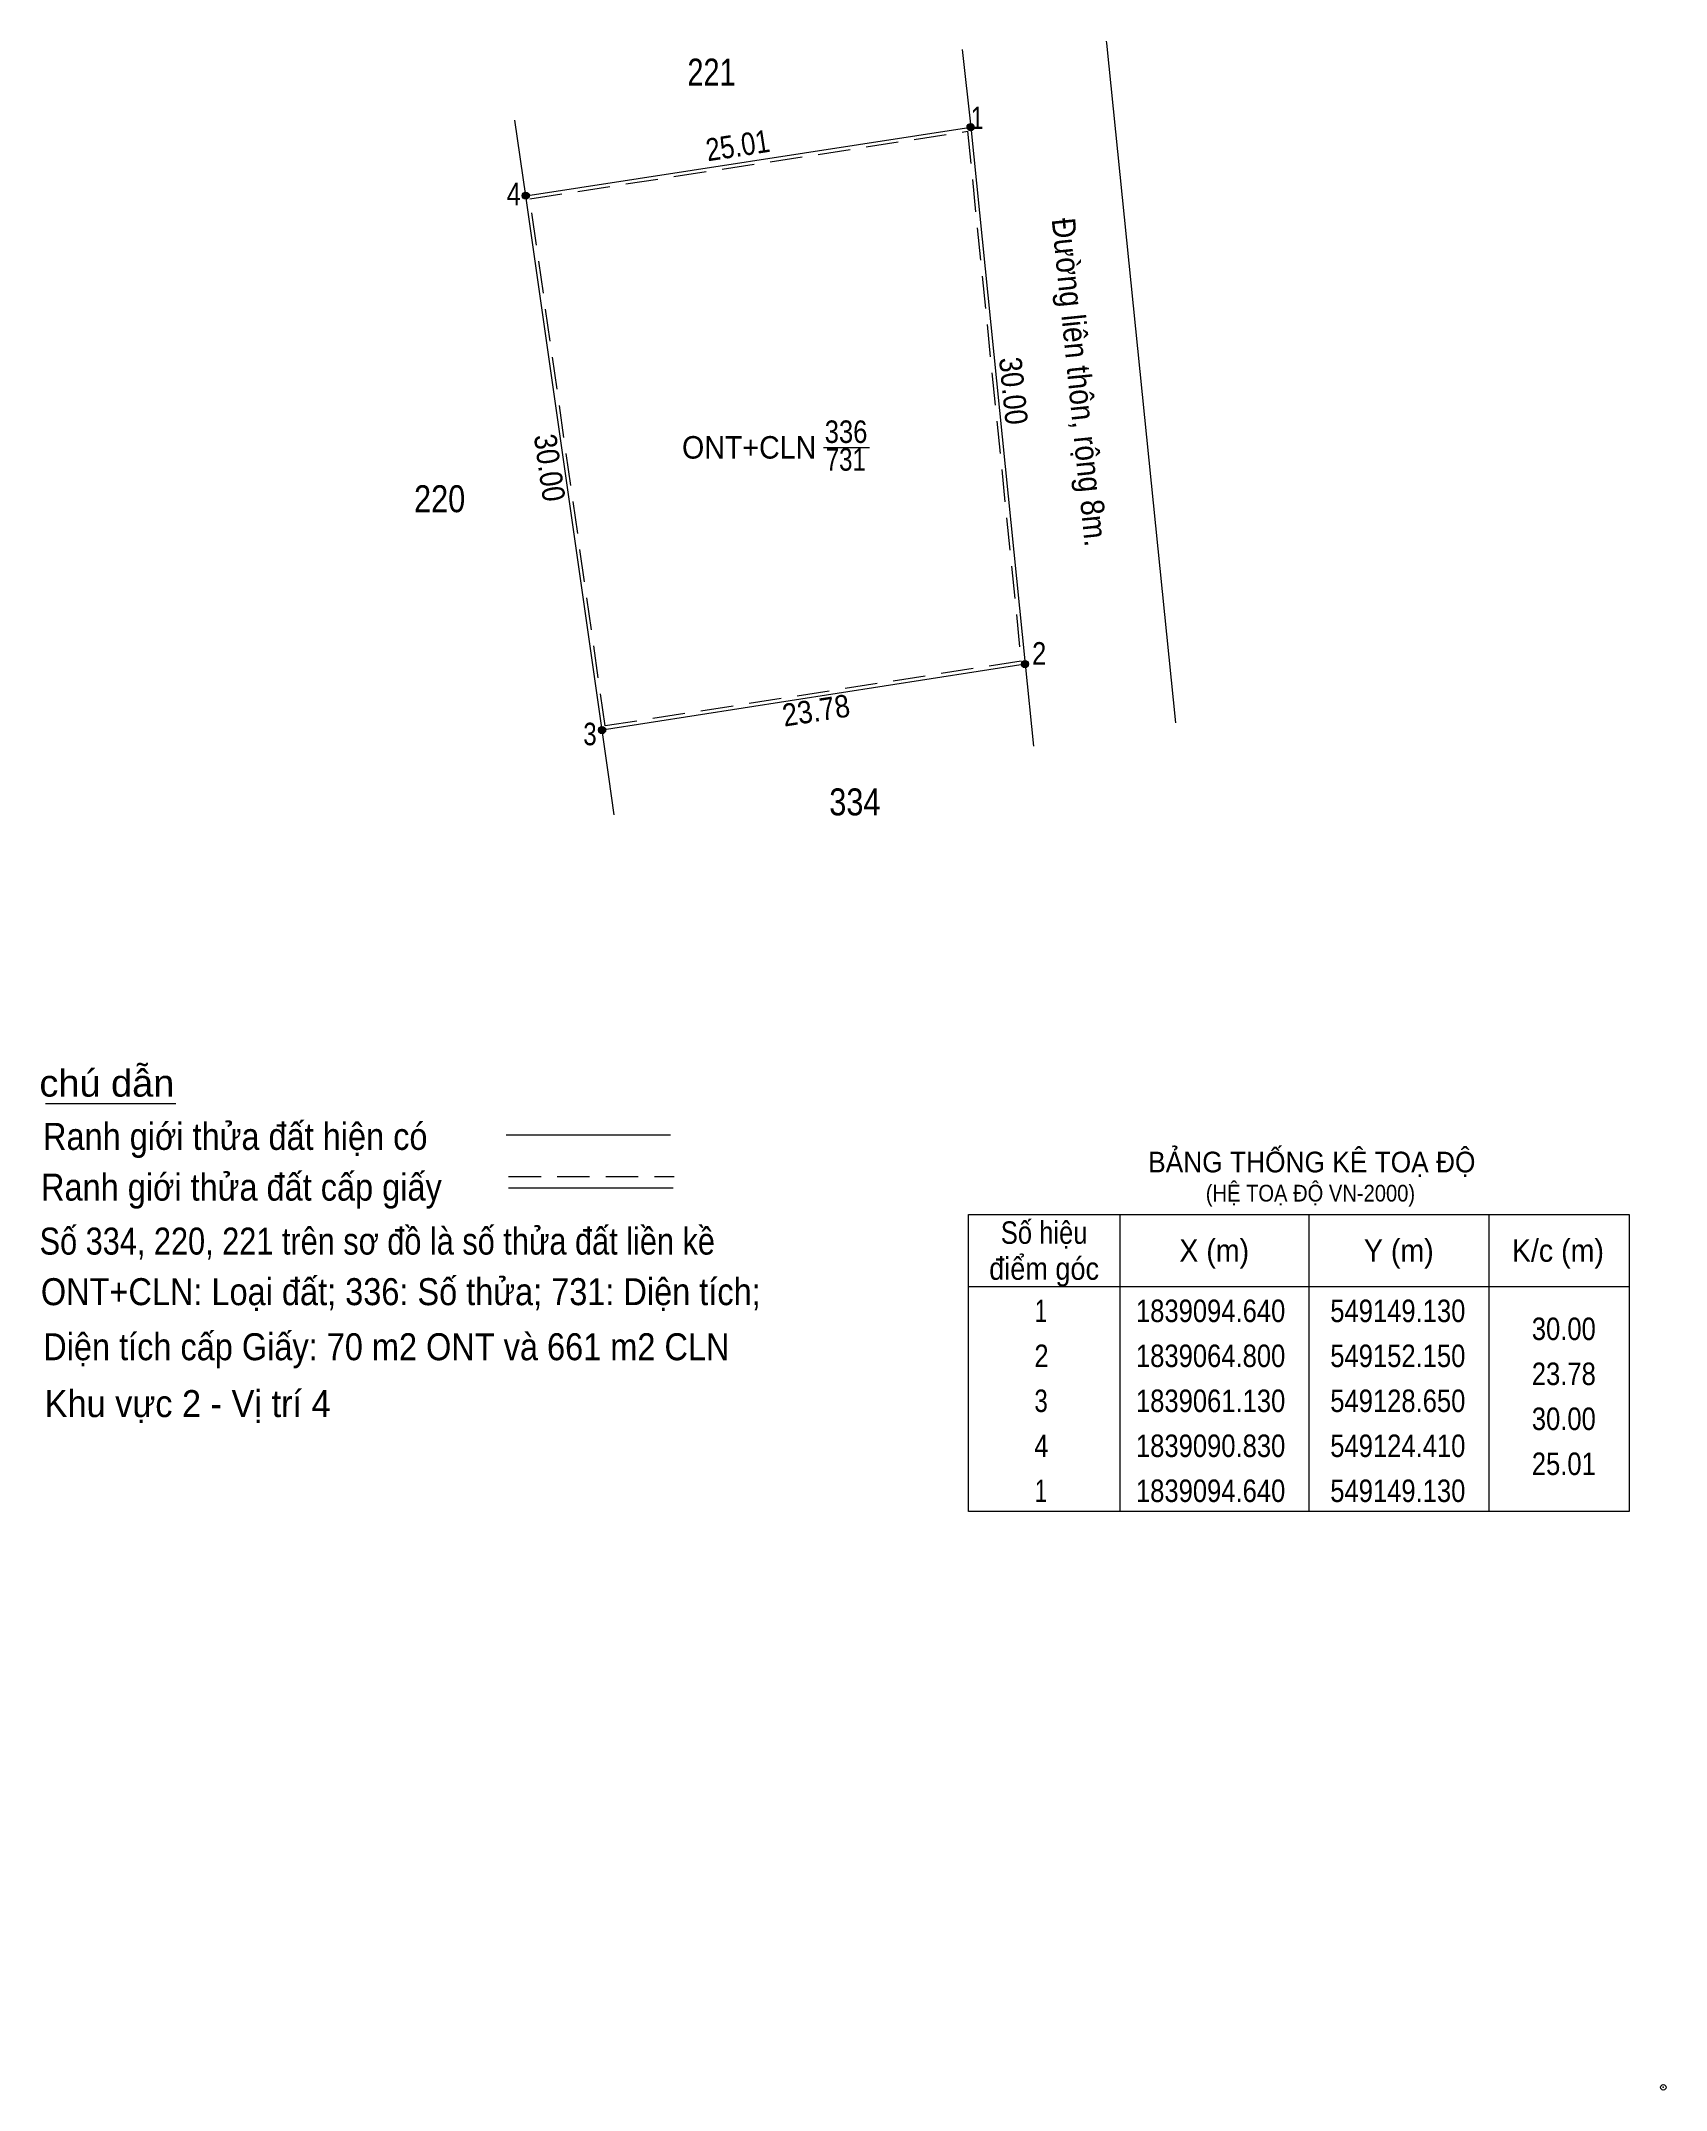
# Model space of a CAD drawing. Header units: metres. Extents: x 548509 to 549161, y 1838970 to 1839145.
# Drawn here: x 548961.1 to 549051.4, y 1838977.3 to 1839091.2 of the extents above; entities that cross this region are included whole.
import ezdxf
from ezdxf.enums import TextEntityAlignment as Align

# ---------------------------------------------------------------- set-up
doc = ezdxf.new("R2010")
doc.units = ezdxf.units.M
doc.header["$LTSCALE"] = 0.6
doc.header["$PDMODE"] = 32
doc.header["$PDSIZE"] = 0.3
doc.linetypes.add('DOTTED', pattern=[1.5, 0.3, -1.2])
doc.linetypes.add('MEDIUM_DASHED', pattern=[4.5, 3, -1.5])
for name, color, linetype, lineweight in [('1', 7, 'DOTTED', 13), ('10', 7, 'Continuous', 13), ('15', 7, 'Continuous', 13), ('17', 7, 'Continuous', 13), ('18', 7, 'Continuous', 25), ('6', 7, 'Continuous', 13), ('63', 7, 'Continuous', 13)]:
    doc.layers.add(name, color=color, linetype=linetype, lineweight=lineweight)

msp = doc.modelspace()

# ---------------------------------------------------------------- texts
at = {"layer": '1'}
for s, width, p in [('336', 0.85, (549005.845, 1839068.83)), ('ONT+CLN', 0.95, (549000.46, 1839067.96)), ('731', 0.8, (549005.83, 1839067.29))]:
    msp.add_text(s, height=1.25, dxfattribs=dict(at, width=width)).set_placement(p, align=Align.CENTER)
for s, height, width, p in [('BẢNG THỐNG KÊ TOẠ ĐỘ ', 1.15, 0.95, (549022.63, 1839028.29)), ('(HỆ TOẠ ĐỘ VN-2000)', 0.93, 0.9, (549025.83, 1839026.67))]:
    msp.add_text(s, height=height, dxfattribs=dict(at, width=width)).set_placement(p)
at = {"layer": '18'}
for s, width, p in [('221', 0.8, (548998.37, 1839088.69)), ('220', 0.85, (548983.265, 1839064.98)), ('334', 0.85, (549006.335, 1839048.13))]:
    msp.add_text(s, height=1.5, dxfattribs=dict(at, width=width)).set_placement(p, align=Align.CENTER)
at = {"layer": '18', "width": 0.9}
msp.add_text('Đường liên thôn, rộng 8m.', height=1.3, rotation=275.79, dxfattribs=at).set_placement((549018.1915, 1839072.1406), align=Align.CENTER)
at = {"layer": '6'}
for s, width, p in [('chú dẫn', 1.05, (548961.03, 1839032.5)), ('Ranh giới thửa đất hiện có ', 0.9, (548961.23, 1839029.54)), ('Ranh giới thửa đất cấp giấy', 0.9, (548961.12, 1839026.72)), ('Số 334, 220, 221 trên sơ đồ là số thửa đất liền kề', 0.85, (548961.04, 1839023.72)), ('ONT+CLN: Loại đất; 336: Số thửa; 731: Diện tích;', 0.9, (548961.11, 1839020.91)), ('Diện tích cấp Giấy: 70 m2 ONT và 661 m2 CLN', 0.9, (548961.24, 1839017.85)), ('Khu vực 2 - Vị trí 4', 0.95, (548961.32, 1839014.69))]:
    msp.add_text(s, height=1.5, dxfattribs=dict(at, width=width)).set_placement(p)
at = {"layer": '63'}
msp.add_text('D', height=0.01, dxfattribs=at).set_placement((549020.3149, 1839091.16), align=Align.CENTER)
for s, width, p in [(' 1', 0.75, (549013.48, 1839086.27)), (' 4', 0.85, (548987.78, 1839082.04)), (' 2', 0.85, (549016.97, 1839056.51)), (' 3', 0.8, (548991.99, 1839052.03)), ('30.00', 0.85, (549047.5, 1839018.97)), ('23.78', 0.85, (549047.5, 1839016.47)), ('30.00', 0.85, (549047.5, 1839013.97)), ('25.01', 0.85, (549047.5, 1839011.47))]:
    msp.add_text(s, height=1.25, dxfattribs=dict(at, width=width)).set_placement(p, align=Align.RIGHT)
for s, rotation, width, p in [('25.01', 8.762, 0.85, (548999.9198, 1839084.7505)), ('30.00', 275.779, 0.9, (549014.529, 1839071.6629)), ('30.00', 278.125, 0.9, (548988.7593, 1839067.3633)), ('23.78', 8.876, 0.9, (549004.2736, 1839053.351))]:
    msp.add_text(s, height=1.25, rotation=rotation, dxfattribs=dict(at, width=width)).set_placement(p, align=Align.CENTER)
for s, width, p in [('Số hiệu', 0.85, (549016.85, 1839024.32)), ('X (m)', 0.95, (549026.3, 1839023.32)), ('Y (m)', 0.95, (549036.555, 1839023.32)), ('K/c (m)', 0.95, (549045.395, 1839023.32)), ('điểm góc', 0.9, (549016.85, 1839022.32)), (' 1', 0.75, (549016.5, 1839019.97)), ('1839094.640', 0.85, (549026.1, 1839019.97)), ('549149.130', 0.85, (549036.5, 1839019.97)), (' 2', 0.85, (549016.505, 1839017.47)), ('1839064.800', 0.85, (549026.1, 1839017.47)), ('549152.150', 0.85, (549036.5, 1839017.47)), (' 3', 0.8, (549016.495, 1839014.97)), ('1839061.130', 0.85, (549026.1, 1839014.97)), ('549128.650', 0.85, (549036.5, 1839014.97)), (' 4', 0.85, (549016.5, 1839012.47)), ('1839090.830', 0.85, (549026.1, 1839012.47)), ('549124.410', 0.85, (549036.5, 1839012.47)), (' 1', 0.75, (549016.5, 1839009.97)), ('1839094.640', 0.85, (549026.1, 1839009.97)), ('549149.130', 0.85, (549036.5, 1839009.97))]:
    msp.add_text(s, height=1.25, dxfattribs=dict(at, width=width)).set_placement(p, align=Align.CENTER)

# ---------------------------------------------------------------- hatches: boundary and pattern name
at = {"layer": '63'}
for points in [[(549012.967, 1839086.3829, 1), (549012.567, 1839086.3829, 1)], [(548988.247, 1839082.5729, 1), (548987.847, 1839082.5729, 1)], [(549015.987, 1839056.5429, 1), (549015.587, 1839056.5429, 1)], [(548992.487, 1839052.8729, 1), (548992.087, 1839052.8729, 1)]]:
    msp.add_hatch(color=256, dxfattribs=at).paths.add_polyline_path(points)

# ---------------------------------------------------------------- linework, layer by layer
at = {"layer": '1', "linetype": 'Continuous'}
msp.add_lwpolyline([(549012.77, 1839086.38), (549015.79, 1839056.54), (548992.29, 1839052.87), (548988.05, 1839082.57)], close=True, dxfattribs=at)
at = {"layer": '1', "linetype": 'MEDIUM_DASHED'}
msp.add_lwpolyline([(549012.59, 1839086.15), (549015.57, 1839056.71), (548992.46, 1839053.1), (548988.28, 1839082.4)], close=True, dxfattribs=at)
at = {"layer": '10'}
for p, q in [((549012.29, 1839090.7), (549012.77, 1839086.38)), ((549020.33, 1839091.05), (549020.32, 1839091.16)), ((549024.17, 1839053.28), (549020.33, 1839091.05)), ((549015.79, 1839056.54), (549016.25, 1839051.98)), ((548992.66, 1839050.28), (548992.29, 1839052.87)), ((548992.96, 1839048.17), (548992.66, 1839050.28))]:
    msp.add_line(p, q, dxfattribs=at)
at = {"layer": '15'}
msp.add_line((548988.05, 1839082.57), (548987.45, 1839086.77), dxfattribs=at)
msp.add_lwpolyline([(548988.05, 1839082.57), (549012.77, 1839086.38), (549015.79, 1839056.54), (548992.29, 1839052.87)], dxfattribs=at)
at = {"layer": '17'}
msp.add_line((548961.36, 1839032.11), (548968.6, 1839032.11), dxfattribs=at)
at = {"layer": '6'}
for p, q in [((548986.96, 1839030.37), (548996.1, 1839030.37)), ((548987.1, 1839027.44), (548996.24, 1839027.44))]:
    msp.add_line(p, q, dxfattribs=at)
at = {"layer": '6', "linetype": 'MEDIUM_DASHED'}
msp.add_line((548987.1, 1839028.06), (548996.3, 1839028.06), dxfattribs=at)
at = {"layer": '6'}
msp.add_point((549051.25, 1838977.44), dxfattribs=at)
at = {"layer": '63'}
for p, q in [((549004.59, 1839068.58), (549007.14, 1839068.58)), ((549021.05, 1839025.94), (549021.05, 1839009.44)), ((549031.55, 1839025.94), (549031.55, 1839009.44)), ((549041.55, 1839025.94), (549041.55, 1839009.44)), ((549012.65, 1839021.94), (549049.35, 1839021.94))]:
    msp.add_line(p, q, dxfattribs=at)
msp.add_lwpolyline([(549012.65, 1839025.94), (549049.35, 1839025.94), (549049.35, 1839009.44), (549012.65, 1839009.44)], close=True, dxfattribs=at)
for centre in [(549012.767, 1839086.3829), (548988.047, 1839082.5729), (549015.787, 1839056.5429), (548992.287, 1839052.8729)]:
    msp.add_circle(centre, 0.2, dxfattribs=at)

msp.set_redraw_order([(e.dxf.handle, doc.entitydb.next_handle()) for e in msp.query("TEXT MTEXT ATTDEF DIMENSION ARC_DIMENSION")])  # texts and dimensions are drawn at this point

doc.saveas('drawing.dxf')
